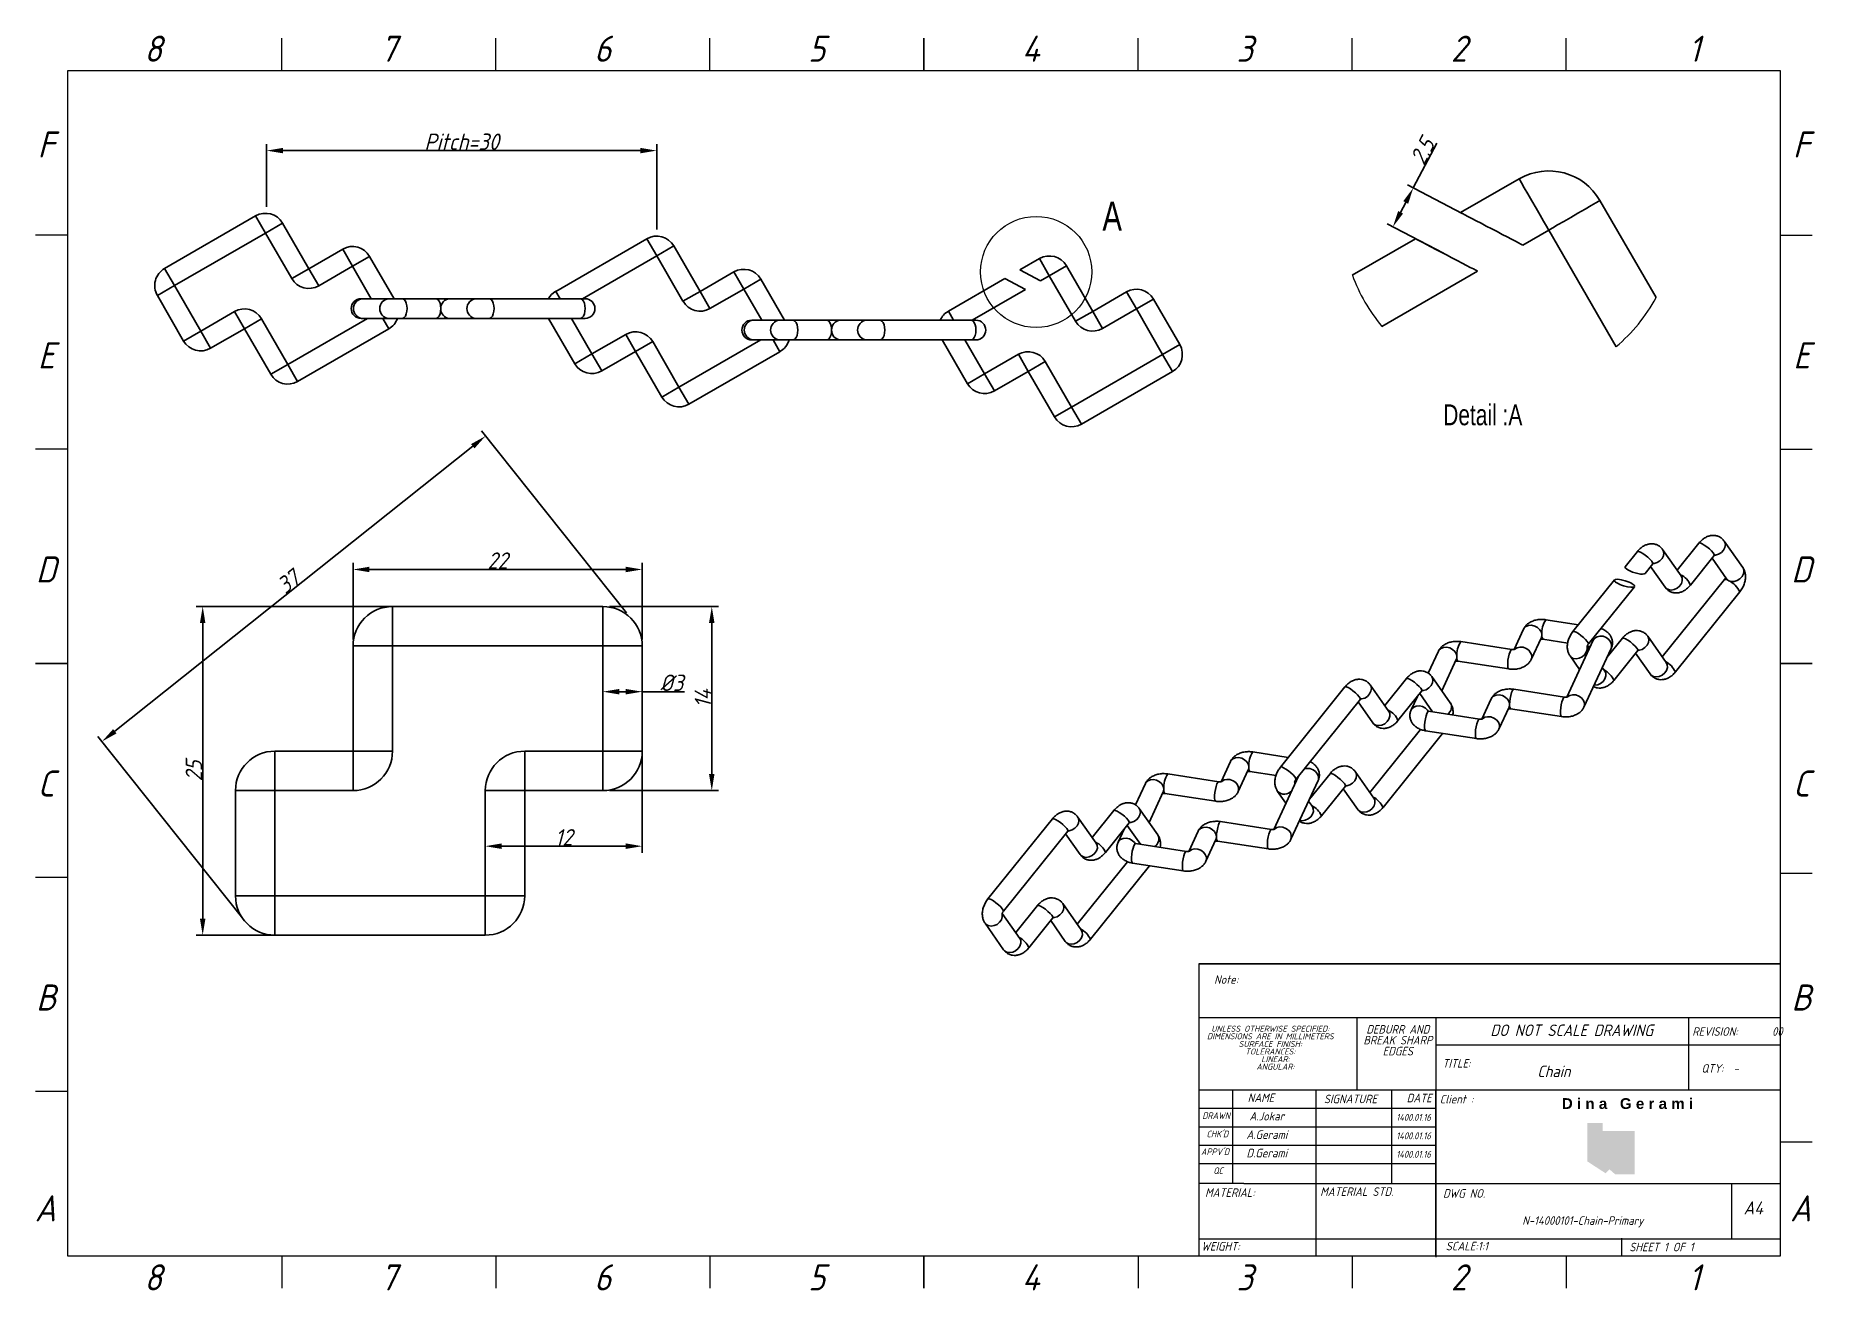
# Model space of a CAD drawing. Header units: millimetres. Extents: x 1442 to 1712, y 284 to 475.
import ezdxf

# ---------------------------------------------------------------- set-up
doc = ezdxf.new("R2010")
doc.units = ezdxf.units.MM
doc.header["$PDSIZE"] = -1
doc.layers.add('title', color=7, linetype='Continuous', lineweight=15)
doc.styles.add('Annotative', font='arial.ttf')
doc.styles.add('Geniso', font='geniso.shx', dxfattribs={"oblique": 15})
doc.styles.add('SLDTEXTSTYLE0', font='TXT', dxfattribs={"width": 0.75})
doc.dimstyles.new('Scale 2b1', dxfattribs={"dimtxt": 2.5, "dimasz": 2.5, "dimexe": 1, "dimexo": 1, "dimgap": 0.1, "dimtad": 1, "dimdec": 0, "dimlfac": 0.5, "dimzin": 0, "dimtxsty": 'Geniso', "dimcen": 2.5, "dimclrd": 1, "dimclre": 1, "dimclrt": 256, "dimadec": 0, "dimazin": 0, "dimtfac": 1, "dimtdec": 0, "dimtmove": 0, "dimatfit": 3, "dimfxl": 1, "dimtzin": 0, "dimlwd": -1, "dimlwe": -1, "dimarcsym": 0})

msp = doc.modelspace()

# ---------------------------------------------------------------- texts
at = {"lineweight": 18, "style": 'Geniso'}
for s, insert, char_height, attachment_point in [('8', (1459.53, 474.87), 3.97, 2), ('7', (1495.35, 474.87), 3.97, 2), ('6', (1527.92, 474.87), 3.97, 2), ('5', (1560.49, 474.87), 3.97, 2), ('4', (1593.05, 474.87), 3.97, 2), ('3', (1625.62, 474.87), 3.97, 2), ('2', (1658.19, 474.87), 3.97, 2), ('1', (1694.01, 474.87), 3.97, 2), ('F', (1443.24, 460.29), 3.97, 2), ('F', (1710.29, 460.29), 3.97, 2), ('E', (1443.29, 428.21), 3.97, 2), ('E', (1710.34, 428.21), 3.97, 2), ('D', (1443.24, 395.64), 3.97, 2), ('D', (1710.29, 395.64), 3.97, 2), ('C', (1443.24, 363.07), 3.97, 2), ('C', (1710.29, 363.07), 3.97, 2), ('B', (1443.25, 330.51), 3.97, 2), ('Note:', (1622.79, 331.26), 1.302, 5), ('B', (1710.3, 330.51), 3.97, 2), ('DIMENSIONS ARE IN MILLIMETERS', (1629.5, 322.62), 0.9116, 5), ('UNLESS OTHERWISE SPECIFIED:', (1629.5, 323.78), 0.9116, 5), ('BREAK SHARP', (1648.9, 322.03), 1.3023, 5), ('DEBURR AND', (1648.9, 323.68), 1.302, 5), ('DO NOT SCALE DRAWING', (1675.35, 323.54), 1.7531, 5), ('REVISION:       00', (1700.57, 323.35), 1.3023, 5), ('SURFACE FINISH:', (1629.5, 321.46), 0.9116, 5), ('TOLERANCES:', (1629.5, 320.31), 0.9116, 5), ('LINEAR:', (1630.28, 319.15), 0.912, 5), ('EDGES', (1648.9, 320.37), 1.302, 5), ('ANGULAR:', (1630.28, 318), 0.912, 5), ('TITLE:', (1657.83, 318.51), 1.302, 5), (' Chain', (1672.14, 317.29), 1.753, 5), ('QTY:  -', (1697.92, 317.74), 1.302, 5), ('NAME', (1628.07, 313.27), 1.302, 5), ('SIGNATURE', (1641.7, 313.09), 1.302, 5), ('DATE', (1652.15, 313.23), 1.302, 5), ('Client :', (1657.83, 313.06), 1.302, 5), ('DRAWN', (1621.26, 310.55), 1.002, 5), ('A.Jokar', (1628.97, 310.47), 1.302, 5), ('1400.01.16', (1651.29, 310.29), 1.042, 5), ("CHK'D", (1621.45, 307.76), 1.002, 5), ('A.Gerami', (1628.97, 307.66), 1.302, 5), ('1400.01.16', (1651.29, 307.48), 1.042, 5), ("APPV'D", (1621.1, 305.06), 1.002, 5), ('D.Gerami', (1628.97, 304.86), 1.302, 5), ('1400.01.16', (1651.29, 304.68), 1.042, 5), ('QC', (1621.57, 302.18), 1.002, 5), ('A', (1443.13, 298.43), 3.97, 2), ('MATERIAL:', (1623.36, 298.84), 1.302, 5), ('MATERIAL STD.', (1642.66, 298.99), 1.3023, 5), ('DWG NO.', (1658.98, 298.72), 1.302, 5), ('A', (1710.18, 298.43), 3.97, 2), ('N-14000101-Chain-Primary', (1677.05, 294.39), 1.3023, 5), ('A4', (1702.98, 296.51), 2.004, 5), ('WEIGHT:', (1621.93, 290.67), 1.302, 5), ('SCALE:1:1', (1659.41, 290.7), 1.302, 5), ('SHEET 1 OF 1', (1689.01, 290.56), 1.3023, 5), ('8', (1459.53, 287.93), 3.97, 2), ('7', (1495.35, 287.93), 3.97, 2), ('6', (1527.92, 287.93), 3.97, 2), ('5', (1560.49, 287.93), 3.97, 2), ('4', (1593.05, 287.93), 3.97, 2), ('3', (1625.62, 287.93), 3.97, 2), ('2', (1658.19, 287.93), 3.97, 2), ('1', (1694.01, 287.93), 3.97, 2)]:
    msp.add_mtext(s, dxfattribs=dict(at, insert=insert, char_height=char_height, attachment_point=attachment_point))
at = {"color": 7, "linetype": 'Continuous', "lineweight": 18, "insert": (1603.96, 449.63), "char_height": 4.44, "attachment_point": 1, "style": 'SLDTEXTSTYLE0'}
msp.add_mtext('A', dxfattribs=at)
at = {"color": 0, "linetype": 'Continuous', "lineweight": 0, "insert": (1661.83, 418.77), "char_height": 3.175, "attachment_point": 2, "style": 'SLDTEXTSTYLE0'}
msp.add_mtext('Detail :A', dxfattribs=at)
at = {"layer": 'title', "lineweight": 18, "insert": (1683.84, 312.38), "char_height": 1.6409, "width": 39.2896, "attachment_point": 5, "style": 'Annotative'}
msp.add_mtext('{\\fSWSimp|b1|i0|c178|p2;\\W1.05;D i n a   G e r a m i}', dxfattribs=at)

# ---------------------------------------------------------------- blocks, each defined once
blk = doc.blocks.new('*D10')
at = {"color": 1, "transparency": 16777216}
for p, q in [((1489.95, 383.01), (1489.95, 394.65)), ((1531.45, 393.65), (1492.45, 393.65)), ((1533.95, 383.01), (1533.95, 394.65))]:
    blk.add_line(p, q, dxfattribs=at)
for points in [[(1492.45, 394.07), (1492.45, 393.24), (1489.95, 393.65)], [(1531.45, 394.07), (1531.45, 393.24), (1533.95, 393.65)]]:
    blk.add_solid(points, dxfattribs=at)
at = {"layer": 'Defpoints', "color": 0, "transparency": 16777216}
for p in [(1489.95, 393.65), (1489.95, 382.01), (1533.95, 382.01)]:
    blk.add_point(p, dxfattribs=at)
at = {"transparency": 16777216, "insert": (1511.95, 395), "char_height": 2.5, "attachment_point": 5, "style": 'Geniso'}
blk.add_mtext('22', dxfattribs=at)
blk = doc.blocks.new('*D11')
at = {"color": 1, "transparency": 16777216}
for p, q in [((1527.95, 375.01), (1527.95, 376.06)), ((1530.45, 375.06), (1531.45, 375.06)), ((1533.95, 375.01), (1533.95, 376.06)), ((1533.95, 375.06), (1540.4, 375.06))]:
    blk.add_line(p, q, dxfattribs=at)
for points in [[(1530.45, 375.47), (1530.45, 374.64), (1527.95, 375.06)], [(1531.45, 375.47), (1531.45, 374.64), (1533.95, 375.06)]]:
    blk.add_solid(points, dxfattribs=at)
at = {"layer": 'Defpoints', "color": 0, "transparency": 16777216}
for p in [(1527.95, 374.01), (1533.95, 375.06), (1533.95, 374.01)]:
    blk.add_point(p, dxfattribs=at)
at = {"transparency": 16777216, "insert": (1538.43, 376.41), "char_height": 2.5, "attachment_point": 5, "style": 'Geniso'}
blk.add_mtext('%%C3', dxfattribs=at)
blk = doc.blocks.new('*D12')
at = {"color": 1, "transparency": 16777216}
for p, q in [((1528.95, 388.01), (1545.53, 388.01)), ((1544.53, 362.51), (1544.53, 385.51)), ((1528.95, 360.01), (1545.53, 360.01))]:
    blk.add_line(p, q, dxfattribs=at)
for points in [[(1544.11, 385.51), (1544.94, 385.51), (1544.53, 388.01)], [(1544.11, 362.51), (1544.94, 362.51), (1544.53, 360.01)]]:
    blk.add_solid(points, dxfattribs=at)
at = {"layer": 'Defpoints', "color": 0, "transparency": 16777216}
for p in [(1527.95, 388.01), (1544.53, 388.01), (1527.95, 360.01)]:
    blk.add_point(p, dxfattribs=at)
at = {"transparency": 16777216, "insert": (1543.18, 374.01), "char_height": 2.5, "attachment_point": 5, "rotation": 90, "style": 'Geniso'}
blk.add_mtext('14', dxfattribs=at)
blk = doc.blocks.new('*D13')
at = {"color": 1, "transparency": 16777216}
for p, q in [((1531.57, 387.03), (1509.5, 414.74)), ((1453.71, 369.03), (1508.17, 412.4)), ((1473.2, 340.55), (1451.13, 368.26))]:
    blk.add_line(p, q, dxfattribs=at)
for points in [[(1507.91, 412.73), (1508.43, 412.08), (1510.12, 413.96)], [(1453.45, 369.36), (1453.97, 368.71), (1451.76, 367.48)]]:
    blk.add_solid(points, dxfattribs=at)
at = {"layer": 'Defpoints', "color": 0, "transparency": 16777216}
for p in [(1510.12, 413.96), (1532.19, 386.25), (1473.83, 339.76)]:
    blk.add_point(p, dxfattribs=at)
at = {"transparency": 16777216, "insert": (1480.1, 391.77), "char_height": 2.5, "attachment_point": 5, "rotation": 38.535, "style": 'Geniso'}
blk.add_mtext('37', dxfattribs=at)
blk = doc.blocks.new('*D14')
at = {"color": 1, "transparency": 16777216}
for p, q in [((1499.97, 388.01), (1466.08, 388.01)), ((1467.08, 340.51), (1467.08, 385.51)), ((1489.98, 338.01), (1466.08, 338.01))]:
    blk.add_line(p, q, dxfattribs=at)
for points in [[(1466.66, 385.51), (1467.49, 385.51), (1467.08, 388.01)], [(1466.66, 340.51), (1467.49, 340.51), (1467.08, 338.01)]]:
    blk.add_solid(points, dxfattribs=at)
at = {"layer": 'Defpoints', "color": 0, "transparency": 16777216}
for p in [(1467.08, 388.01), (1500.97, 388.01), (1490.98, 338.01)]:
    blk.add_point(p, dxfattribs=at)
at = {"transparency": 16777216, "insert": (1465.73, 363.01), "char_height": 2.5, "attachment_point": 5, "rotation": 90, "style": 'Geniso'}
blk.add_mtext('25', dxfattribs=at)
blk = doc.blocks.new('*D15')
at = {"color": 1, "transparency": 16777216}
for p, q in [((1533.95, 367.22), (1533.95, 350.55)), ((1510.07, 355.82), (1510.07, 350.55)), ((1531.45, 351.55), (1512.57, 351.55))]:
    blk.add_line(p, q, dxfattribs=at)
for points in [[(1512.57, 351.97), (1512.57, 351.13), (1510.07, 351.55)], [(1531.45, 351.97), (1531.45, 351.13), (1533.95, 351.55)]]:
    blk.add_solid(points, dxfattribs=at)
at = {"layer": 'Defpoints', "color": 0, "transparency": 16777216}
for p in [(1533.95, 368.22), (1510.07, 356.82), (1510.07, 351.55)]:
    blk.add_point(p, dxfattribs=at)
at = {"transparency": 16777216, "insert": (1522.01, 352.9), "char_height": 2.5, "attachment_point": 5, "style": 'Geniso'}
blk.add_mtext('12', dxfattribs=at)
blk = doc.blocks.new('*D16')
at = {"color": 1, "transparency": 16777216}
for p, q in [((1476.81, 448.84), (1476.81, 458.38)), ((1536.15, 445.38), (1536.15, 458.38)), ((1533.65, 457.38), (1479.31, 457.38))]:
    blk.add_line(p, q, dxfattribs=at)
for points in [[(1479.31, 457.8), (1479.31, 456.97), (1476.81, 457.38)], [(1533.65, 457.8), (1533.65, 456.97), (1536.15, 457.38)]]:
    blk.add_solid(points, dxfattribs=at)
at = {"layer": 'Defpoints', "color": 0, "transparency": 16777216}
for p in [(1476.81, 457.38), (1476.81, 447.84), (1536.15, 444.38)]:
    blk.add_point(p, dxfattribs=at)
at = {"transparency": 16777216, "insert": (1506.48, 458.73), "char_height": 2.5, "attachment_point": 5, "style": 'Geniso'}
blk.add_mtext('Pitch=30', dxfattribs=at)
blk = doc.blocks.new('*D17')
at = {"color": 1, "transparency": 16777216}
for p, q in [((1651.26, 451.71), (1654.82, 458.51)), ((1649.32, 447.99), (1650.1, 449.5)), ((1658.67, 447.83), (1650.38, 452.18)), ((1655.83, 441.76), (1647.27, 446.24))]:
    blk.add_line(p, q, dxfattribs=at)
for points in [[(1649.73, 449.69), (1650.47, 449.3), (1651.26, 451.71)], [(1648.95, 448.19), (1649.69, 447.8), (1648.16, 445.78)]]:
    blk.add_solid(points, dxfattribs=at)
at = {"layer": 'Defpoints', "color": 0, "transparency": 16777216}
for p in [(1659.56, 447.37), (1648.16, 445.78), (1656.72, 441.3)]:
    blk.add_point(p, dxfattribs=at)
at = {"transparency": 16777216, "insert": (1652.65, 457.28), "char_height": 2.5, "attachment_point": 5, "rotation": 62.3666, "style": 'Geniso'}
blk.add_mtext('2.5', dxfattribs=at)

# ---------------------------------------------------------------- dimensions: what is measured, and where the dimension line sits
dim = msp.add_linear_dim(base=(1476.81, 457.38), p1=(1536.15, 444.38), p2=(1476.81, 447.84), text='Pitch=<>', dimstyle='Scale 2b1')
dim.commit()
dim.dimension.update_dxf_attribs({"geometry": '*D16', "text_midpoint": (1506.48, 458.73)})
dim = msp.add_linear_dim(base=(1648.16, 445.78), p1=(1659.56, 447.37), p2=(1656.72, 441.3), angle=62.3666, text='2.5', dimstyle='Scale 2b1')
dim.commit()
dim.dimension.update_dxf_attribs({"geometry": '*D17', "text_midpoint": (1653.85, 456.66), "dimtype": 160})
dim = msp.add_aligned_dim(p1=(1473.83, 339.76), p2=(1532.19, 386.25), distance=35.43, dimstyle='Scale 2b1')
dim.commit()
dim.dimension.update_dxf_attribs({"geometry": '*D13', "text_midpoint": (1480.1, 391.77)})
for base, p1, p2, picture, middle in [((1489.95, 393.65), (1533.95, 382.01), (1489.95, 382.01), '*D10', (1511.95, 395)), ((1510.07, 351.55), (1533.95, 368.22), (1510.07, 356.82), '*D15', (1522.01, 352.9))]:
    dim = msp.add_linear_dim(base=base, p1=p1, p2=p2, dimstyle='Scale 2b1')
    dim.commit()
    dim.dimension.update_dxf_attribs({"geometry": picture, "text_midpoint": middle})
for base, p1, p2, picture, middle in [((1467.08, 388.01), (1490.98, 338.01), (1500.97, 388.01), '*D14', (1465.73, 363.01)), ((1544.53, 388.01), (1527.95, 360.01), (1527.95, 388.01), '*D12', (1543.18, 374.01))]:
    dim = msp.add_linear_dim(base=base, p1=p1, p2=p2, angle=90, dimstyle='Scale 2b1')
    dim.commit()
    dim.dimension.update_dxf_attribs({"geometry": picture, "text_midpoint": middle})
dim = msp.add_linear_dim(base=(1533.95, 375.06), p1=(1527.95, 374.01), p2=(1533.95, 374.01), text='%%C<>', dimstyle='Scale 2b1')
dim.commit()
dim.dimension.update_dxf_attribs({"geometry": '*D11', "text_midpoint": (1538.43, 375.06), "dimtype": 160})

# ---------------------------------------------------------------- hatches: boundary and pattern name
at = {"lineweight": 18}
h = msp.add_hatch(color=256, dxfattribs=at)
h.dxf.hatch_style = 1
h.paths.add_polyline_path([(1684.96, 308.22), (1680.05, 308.22), (1680.05, 309.41), (1677.72, 309.41), (1677.72, 303.6), (1680.5, 301.79), (1681.1, 302.39), (1681.96, 301.63), (1684.96, 301.63)])

# ---------------------------------------------------------------- linework, layer by layer
for p, q in [((1479.11, 469.58), (1479.11, 474.47)), ((1511.67, 469.58), (1511.67, 474.47)), ((1544.24, 469.58), (1544.24, 474.47)), ((1576.81, 474.47), (1576.81, 469.58)), ((1576.81, 469.58), (1576.81, 474.47)), ((1609.38, 469.58), (1609.38, 474.47)), ((1641.94, 469.58), (1641.94, 474.47)), ((1674.51, 469.58), (1674.51, 474.47)), ((1446.54, 289.16), (1446.54, 469.58)), ((1446.54, 469.58), (1707.08, 469.58)), ((1707.08, 469.58), (1707.08, 289.16)), ((1446.54, 444.51), (1441.66, 444.51)), ((1707.08, 444.51), (1711.96, 444.51)), ((1446.54, 411.94), (1441.66, 411.94)), ((1707.08, 411.94), (1711.96, 411.94)), ((1441.66, 379.37), (1446.54, 379.37)), ((1446.54, 379.37), (1441.66, 379.37)), ((1711.96, 379.37), (1707.08, 379.37)), ((1707.08, 379.37), (1711.96, 379.37)), ((1446.54, 346.81), (1441.66, 346.81)), ((1707.08, 347.47), (1711.96, 347.47)), ((1618.61, 333.65), (1618.61, 325.49)), ((1618.61, 325.49), (1707.08, 325.49)), ((1618.61, 325.49), (1618.61, 289.16)), ((1642.65, 325.49), (1642.65, 314.43)), ((1654.67, 325.49), (1654.67, 289)), ((1693.17, 314.43), (1693.17, 325.49)), ((1707.08, 321.28), (1654.67, 321.28)), ((1446.54, 314.24), (1441.66, 314.24)), ((1707.08, 314.43), (1618.61, 314.43)), ((1623.76, 314.43), (1623.76, 300.23)), ((1636.44, 314.43), (1636.44, 289.16)), ((1647.93, 314.43), (1647.93, 300.23)), ((1654.67, 289.16), (1654.67, 314.43)), ((1654.67, 311.62), (1618.61, 311.62)), ((1654.67, 308.81), (1618.61, 308.81)), ((1654.67, 306), (1618.61, 306)), ((1707.08, 306.59), (1711.96, 306.59)), ((1654.67, 303.2), (1618.61, 303.2)), ((1625.48, 300.23), (1618.61, 300.23)), ((1625.48, 300.23), (1707.08, 300.23)), ((1699.72, 291.8), (1699.72, 300.23)), ((1618.61, 291.8), (1707.08, 291.8)), ((1682.98, 289.16), (1682.98, 291.93)), ((1707.08, 289.16), (1446.54, 289.16)), ((1479.11, 289.16), (1479.11, 284.28)), ((1511.67, 289.16), (1511.67, 284.28)), ((1544.24, 289.16), (1544.24, 284.28)), ((1576.81, 284.28), (1576.81, 289.16)), ((1576.81, 289.16), (1576.81, 284.28)), ((1609.38, 289.16), (1609.38, 284.28)), ((1641.94, 289.16), (1641.94, 284.28)), ((1674.51, 289.16), (1674.51, 284.28))]:
    msp.add_line(p, q, dxfattribs=at)
at = {"color": 7, "linetype": 'Continuous', "lineweight": 25}
for p, q in [((1667.36, 453.09), (1658.46, 447.95)), ((1688.19, 435.01), (1679.66, 449.79)), ((1475.13, 447.44), (1461.28, 439.44)), ((1462.78, 436.84), (1476.63, 444.84)), ((1476.63, 444.84), (1480.63, 437.91)), ((1483.23, 439.41), (1479.23, 446.34)), ((1667.9, 443), (1671.86, 445.29)), ((1671.86, 445.29), (1682.1, 427.55)), ((1488.38, 442.38), (1483.23, 439.41)), ((1534.65, 443.97), (1520.79, 435.97)), ((1524.84, 434.85), (1536.15, 441.38)), ((1536.15, 441.38), (1540.15, 434.45)), ((1542.75, 435.95), (1538.75, 442.88)), ((1651.59, 443.98), (1641.98, 438.44)), ((1484.73, 436.82), (1489.88, 439.79)), ((1489.88, 439.79), (1492.73, 434.85)), ((1496.19, 434.85), (1492.47, 441.29)), ((1547.89, 438.92), (1542.75, 435.95)), ((1594.38, 440.95), (1591.41, 439.23)), ((1591.41, 439.23), (1594.56, 437.59)), ((1602.48, 432.92), (1598.48, 439.85)), ((1646.48, 430.64), (1661.03, 439.04)), ((1466.78, 429.91), (1462.78, 436.84)), ((1544.25, 433.35), (1549.39, 436.32)), ((1549.39, 436.32), (1552.13, 431.58)), ((1555.6, 431.58), (1551.99, 437.82)), ((1589.12, 437.91), (1580.52, 432.95)), ((1584.15, 431.58), (1592.27, 436.26)), ((1592.27, 436.26), (1589.12, 437.91)), ((1594.56, 437.59), (1595.88, 438.35)), ((1595.88, 438.35), (1599.88, 431.42)), ((1460.18, 435.34), (1464.18, 428.41)), ((1491.37, 434.85), (1491.17, 434.85)), ((1495.37, 434.85), (1491.37, 434.85)), ((1497.42, 434.85), (1495.37, 434.85)), ((1502.56, 434.85), (1497.42, 434.85)), ((1504.61, 434.85), (1502.56, 434.85)), ((1508.61, 434.85), (1504.61, 434.85)), ((1510.66, 434.85), (1508.61, 434.85)), ((1524.51, 434.85), (1510.66, 434.85)), ((1525.26, 434.85), (1524.51, 434.85)), ((1607.62, 435.89), (1602.48, 432.92)), ((1603.98, 430.32), (1609.12, 433.29)), ((1609.12, 433.29), (1613.12, 426.36)), ((1615.72, 427.86), (1611.72, 434.79)), ((1471.92, 432.88), (1466.78, 429.91)), ((1480.02, 424.86), (1476.02, 431.79)), ((1492.13, 431.85), (1480.02, 424.86)), ((1491.17, 431.85), (1491.37, 431.85)), ((1491.37, 431.85), (1495.37, 431.85)), ((1495.37, 431.85), (1497.42, 431.85)), ((1497.42, 431.85), (1502.56, 431.85)), ((1502.56, 431.85), (1504.61, 431.85)), ((1504.61, 431.85), (1508.61, 431.85)), ((1508.61, 431.85), (1510.66, 431.85)), ((1510.66, 431.85), (1524.51, 431.85)), ((1519.71, 431.85), (1523.7, 424.95)), ((1526.29, 426.45), (1523.18, 431.85)), ((1524.51, 431.85), (1525.26, 431.85)), ((1550.82, 431.58), (1550.62, 431.58)), ((1554.82, 431.58), (1550.82, 431.58)), ((1556.87, 431.58), (1554.82, 431.58)), ((1562.01, 431.58), (1556.87, 431.58)), ((1564.06, 431.58), (1562.01, 431.58)), ((1568.06, 431.58), (1564.06, 431.58)), ((1570.11, 431.58), (1568.06, 431.58)), ((1583.96, 431.58), (1570.11, 431.58)), ((1584.71, 431.58), (1583.96, 431.58)), ((1468.28, 427.32), (1473.42, 430.29)), ((1473.42, 430.29), (1477.42, 423.36)), ((1481.52, 422.26), (1495.38, 430.26)), ((1531.44, 429.42), (1526.29, 426.45)), ((1539.54, 421.39), (1535.54, 428.32)), ((1551.98, 428.58), (1539.54, 421.39)), ((1550.62, 428.58), (1550.82, 428.58)), ((1550.82, 428.58), (1554.82, 428.58)), ((1554.82, 428.58), (1556.87, 428.58)), ((1556.87, 428.58), (1562.01, 428.58)), ((1562.01, 428.58), (1564.06, 428.58)), ((1564.06, 428.58), (1568.06, 428.58)), ((1568.06, 428.58), (1570.11, 428.58)), ((1570.11, 428.58), (1583.96, 428.58)), ((1579.58, 428.58), (1583.43, 421.92)), ((1586.02, 423.42), (1583.05, 428.58)), ((1583.96, 428.58), (1584.71, 428.58)), ((1527.79, 423.85), (1532.94, 426.82)), ((1532.94, 426.82), (1536.94, 419.89)), ((1541.04, 418.79), (1554.89, 426.79)), ((1591.17, 426.39), (1586.02, 423.42)), ((1599.27, 418.36), (1595.27, 425.29)), ((1613.12, 426.36), (1599.27, 418.36)), ((1587.52, 420.82), (1592.67, 423.79)), ((1592.67, 423.79), (1596.67, 416.86)), ((1600.77, 415.77), (1614.62, 423.77)), ((1685.35, 396.39), (1683.49, 394.07)), ((1692.02, 392.67), (1689.19, 396.7)), ((1694.71, 397.66), (1691.4, 393.55)), ((1693.41, 391.26), (1697.05, 395.78)), ((1696.72, 395.37), (1698.93, 392.22)), ((1701.38, 393.95), (1698.56, 397.97)), ((1686.51, 393.05), (1687.68, 394.51)), ((1687.35, 394.09), (1689.57, 390.95)), ((1681.87, 392.06), (1675.55, 384.2)), ((1677.89, 382.32), (1684.89, 391.03)), ((1698.6, 392.13), (1689.13, 380.35)), ((1691.14, 378.06), (1700.94, 390.25)), ((1527.95, 388.01), (1495.95, 388.01)), ((1668.02, 384.55), (1666.59, 381.48)), ((1676.39, 385.25), (1671.44, 386.01)), ((1489.95, 382.01), (1489.95, 366.01)), ((1495.95, 366.01), (1495.95, 382.01)), ((1495.95, 382.01), (1527.95, 382.01)), ((1527.95, 382.01), (1527.95, 366.01)), ((1533.95, 366.01), (1533.95, 382.01)), ((1666.23, 381.48), (1658.5, 382.67)), ((1669.2, 379.97), (1670.74, 383.29)), ((1670.98, 383.05), (1674.76, 382.46)), ((1678.64, 382.91), (1674.62, 374.23)), ((1678.02, 381.56), (1677.71, 382)), ((1677.72, 382.01), (1678.19, 381.93)), ((1683.07, 383.19), (1680.72, 380.26)), ((1689.75, 379.48), (1686.92, 383.5)), ((1655.08, 381.21), (1653.53, 377.87)), ((1655.59, 375.19), (1657.8, 379.94)), ((1658.05, 379.71), (1665.77, 378.51)), ((1675.1, 380.5), (1676.56, 378.42)), ((1677.22, 372.72), (1681.36, 381.64)), ((1681.78, 376.78), (1685.41, 381.31)), ((1685.08, 380.9), (1687.29, 377.75)), ((1650.22, 377.05), (1646.91, 372.94)), ((1656.89, 373.34), (1654.07, 377.36)), ((1680.38, 378.2), (1680.01, 378.73)), ((1640.86, 375.78), (1631.06, 363.59)), ((1633.4, 361.71), (1643.2, 373.9)), ((1647.53, 372.06), (1644.7, 376.09)), ((1648.92, 370.65), (1652.56, 375.17)), ((1651.89, 374.34), (1650.94, 372.29)), ((1652.23, 374.76), (1654.18, 371.98)), ((1663.1, 373.96), (1661.68, 370.89)), ((1674.25, 374.22), (1666.53, 375.42)), ((1642.86, 373.49), (1645.08, 370.34)), ((1661.31, 370.88), (1653.59, 372.08)), ((1654.11, 372), (1654.13, 372.05)), ((1664.28, 369.38), (1665.82, 372.69)), ((1666.07, 372.45), (1673.79, 371.26)), ((1652.34, 369.32), (1644.64, 359.74)), ((1646.65, 357.45), (1655.7, 368.71)), ((1653.13, 369.11), (1660.86, 367.92)), ((1489.95, 366.01), (1478.07, 366.01)), ((1527.95, 366.01), (1516.07, 366.01)), ((1632.24, 365.05), (1626.86, 365.89)), ((1623.43, 364.42), (1622.01, 361.36)), ((1624.61, 359.85), (1626.15, 363.16)), ((1626.4, 362.92), (1630.38, 362.31)), ((1645.26, 358.87), (1642.43, 362.89)), ((1610.49, 361.08), (1608.98, 357.83)), ((1621.65, 361.35), (1613.92, 362.54)), ((1633.78, 362.18), (1630.03, 354.11)), ((1632.64, 352.6), (1636.78, 361.52)), ((1633.34, 361.23), (1633.22, 361.39)), ((1633.49, 361.83), (1633.6, 361.81)), ((1638.59, 362.58), (1635.47, 358.71)), ((1637.29, 356.17), (1640.92, 360.7)), ((1640.59, 360.29), (1642.81, 357.14)), ((1472.07, 360.01), (1472.07, 344.01)), ((1478.07, 360.01), (1489.95, 360.01)), ((1478.07, 344.01), (1478.07, 360.01)), ((1510.07, 360.01), (1510.07, 344.01)), ((1516.07, 344.01), (1516.07, 360.01)), ((1516.07, 360.01), (1527.95, 360.01)), ((1611.05, 355.17), (1613.21, 359.82)), ((1613.46, 359.58), (1621.19, 358.38)), ((1630.61, 359.89), (1631.88, 358.09)), ((1635.9, 357.59), (1635.33, 358.4)), ((1596.35, 355.71), (1586.55, 343.52)), ((1603.02, 352), (1600.19, 356.02)), ((1605.71, 356.99), (1602.41, 352.87)), ((1604.41, 350.58), (1608.05, 355.11)), ((1612.39, 353.27), (1609.56, 357.3)), ((1629.67, 354.1), (1621.94, 355.29)), ((1588.89, 341.64), (1598.69, 353.83)), ((1598.36, 353.42), (1600.57, 350.27)), ((1607.26, 354.13), (1606.35, 352.16)), ((1607.72, 354.7), (1609.73, 351.84)), ((1609.52, 351.87), (1609.6, 352.03)), ((1618.51, 353.83), (1617.09, 350.76)), ((1619.7, 349.25), (1621.23, 352.57)), ((1621.48, 352.33), (1629.21, 351.13)), ((1616.73, 350.75), (1609, 351.95)), ((1607.78, 349.19), (1600.14, 339.68)), ((1602.14, 337.39), (1611.14, 348.58)), ((1608.54, 348.99), (1616.27, 347.79)), ((1510.07, 344.01), (1478.07, 344.01)), ((1591.39, 337.52), (1588.72, 341.32)), ((1594.08, 342.51), (1590.77, 338.4)), ((1600.75, 338.8), (1597.92, 342.82)), ((1586.11, 339.82), (1588.93, 335.8)), ((1592.78, 336.11), (1596.42, 340.63)), ((1596.09, 340.22), (1598.3, 337.07)), ((1478.07, 338.01), (1510.07, 338.01))]:
    msp.add_line(p, q, dxfattribs=at)
at = {"color": 8, "linetype": 'Continuous', "lineweight": 25}
for p, q in [((1475.13, 447.44), (1476.63, 444.84)), ((1479.23, 446.34), (1476.63, 444.84)), ((1488.38, 442.38), (1489.88, 439.79)), ((1534.65, 443.97), (1536.15, 441.38)), ((1538.75, 442.88), (1536.15, 441.38)), ((1461.28, 439.44), (1462.78, 436.84)), ((1483.23, 439.41), (1480.63, 437.91)), ((1483.23, 439.41), (1484.73, 436.82)), ((1492.47, 441.29), (1489.88, 439.79)), ((1547.89, 438.92), (1549.39, 436.32)), ((1594.38, 440.95), (1595.88, 438.35)), ((1598.48, 439.85), (1595.88, 438.35)), ((1460.18, 435.34), (1462.78, 436.84)), ((1520.79, 435.97), (1521.44, 434.85)), ((1551.99, 437.82), (1549.39, 436.32)), ((1542.75, 435.95), (1540.15, 434.45)), ((1542.75, 435.95), (1544.25, 433.35)), ((1607.62, 435.89), (1609.12, 433.29)), ((1611.72, 434.79), (1609.12, 433.29)), ((1473.42, 430.29), (1471.92, 432.88)), ((1473.42, 430.29), (1476.02, 431.79)), ((1495.38, 430.26), (1494.46, 431.85)), ((1580.52, 432.95), (1581.32, 431.58)), ((1602.48, 432.92), (1599.88, 431.42)), ((1602.48, 432.92), (1603.98, 430.32)), ((1464.18, 428.41), (1466.78, 429.91)), ((1468.28, 427.32), (1466.78, 429.91)), ((1532.94, 426.82), (1531.44, 429.42)), ((1532.94, 426.82), (1535.54, 428.32)), ((1554.89, 426.79), (1553.86, 428.58)), ((1615.72, 427.86), (1613.12, 426.36)), ((1523.7, 424.95), (1526.29, 426.45)), ((1527.79, 423.85), (1526.29, 426.45)), ((1592.67, 423.79), (1591.17, 426.39)), ((1592.67, 423.79), (1595.27, 425.29)), ((1614.62, 423.77), (1613.12, 426.36)), ((1477.42, 423.36), (1480.02, 424.86)), ((1481.52, 422.26), (1480.02, 424.86)), ((1583.43, 421.92), (1586.02, 423.42)), ((1587.52, 420.82), (1586.02, 423.42)), ((1536.94, 419.89), (1539.54, 421.39)), ((1541.04, 418.79), (1539.54, 421.39)), ((1596.67, 416.86), (1599.27, 418.36)), ((1600.77, 415.77), (1599.27, 418.36)), ((1495.95, 382.01), (1495.95, 388.01)), ((1527.95, 382.01), (1527.95, 388.01)), ((1495.95, 382.01), (1489.95, 382.01)), ((1527.95, 382.01), (1533.95, 382.01)), ((1478.07, 360.01), (1478.07, 366.01)), ((1489.95, 360.01), (1489.95, 366.01)), ((1495.95, 366.01), (1489.95, 366.01)), ((1516.07, 366.01), (1516.07, 360.01)), ((1527.95, 366.01), (1533.95, 366.01)), ((1527.95, 366.01), (1527.95, 360.01)), ((1478.07, 360.01), (1472.07, 360.01)), ((1510.07, 360.01), (1516.07, 360.01)), ((1478.07, 344.01), (1472.07, 344.01)), ((1478.07, 344.01), (1478.07, 338.01)), ((1510.07, 344.01), (1516.07, 344.01)), ((1510.07, 344.01), (1510.07, 338.01))]:
    msp.add_line(p, q, dxfattribs=at)
msp.add_line((1618.61, 333.65), (1707.08, 333.65))
at = {"color": 8, "linetype": 'Continuous', "lineweight": 25, "flags": 128}
for points in [[(1667.36, 453.09), (1667.45, 452.93), (1667.72, 452.47), (1668.14, 451.74), (1668.68, 450.81), (1669.29, 449.75), (1669.93, 448.64), (1670.55, 447.57), (1671.08, 446.64), (1671.5, 445.91), (1671.77, 445.45), (1671.86, 445.29), (1671.86, 445.29)], [(1679.66, 449.79), (1679.5, 449.7), (1679.04, 449.44), (1678.31, 449.02), (1677.38, 448.48), (1676.31, 447.86), (1675.2, 447.22), (1674.14, 446.61), (1673.21, 446.07), (1672.48, 445.65), (1672.02, 445.38), (1671.86, 445.29)], [(1497.42, 431.85), (1497.52, 431.86), (1497.73, 431.98), (1497.91, 432.21), (1498.05, 432.54), (1498.13, 432.93), (1498.17, 433.35), (1498.13, 433.77), (1498.05, 434.16), (1497.91, 434.48), (1497.73, 434.71), (1497.52, 434.83), (1497.42, 434.85)], [(1503.31, 433.35), (1503.28, 433.77), (1503.19, 434.16), (1503.05, 434.48), (1502.87, 434.71), (1502.67, 434.83), (1502.56, 434.85)], [(1502.56, 431.85), (1502.67, 431.86), (1502.87, 431.98), (1503.05, 432.21), (1503.19, 432.54), (1503.28, 432.93), (1503.31, 433.35)], [(1510.66, 431.85), (1510.76, 431.86), (1510.97, 431.98), (1511.15, 432.21), (1511.29, 432.54), (1511.38, 432.93), (1511.41, 433.35), (1511.38, 433.77), (1511.29, 434.16), (1511.15, 434.48), (1510.97, 434.71), (1510.76, 434.83), (1510.66, 434.85)], [(1524.51, 431.85), (1524.62, 431.86), (1524.83, 431.98), (1525.01, 432.21), (1525.15, 432.54), (1525.23, 432.93), (1525.26, 433.35), (1525.23, 433.77), (1525.15, 434.16), (1525.01, 434.48), (1524.83, 434.71), (1524.62, 434.83), (1524.51, 434.85)], [(1556.87, 428.58), (1556.97, 428.59), (1557.18, 428.71), (1557.36, 428.94), (1557.5, 429.27), (1557.59, 429.65), (1557.62, 430.08), (1557.59, 430.5), (1557.5, 430.89), (1557.36, 431.21), (1557.18, 431.44), (1556.97, 431.56), (1556.87, 431.58)], [(1562.76, 430.08), (1562.73, 430.5), (1562.64, 430.89), (1562.5, 431.21), (1562.32, 431.44), (1562.12, 431.56), (1562.01, 431.58)], [(1570.11, 428.58), (1570.22, 428.59), (1570.42, 428.71), (1570.6, 428.94), (1570.74, 429.27), (1570.83, 429.65), (1570.86, 430.08), (1570.83, 430.5), (1570.74, 430.89), (1570.6, 431.21), (1570.42, 431.44), (1570.22, 431.56), (1570.11, 431.58)], [(1583.96, 428.58), (1584.07, 428.59), (1584.28, 428.71), (1584.46, 428.94), (1584.6, 429.27), (1584.68, 429.65), (1584.71, 430.08), (1584.68, 430.5), (1584.6, 430.89), (1584.46, 431.21), (1584.28, 431.44), (1584.07, 431.56), (1583.96, 431.58)], [(1562.01, 428.58), (1562.12, 428.59), (1562.32, 428.71), (1562.5, 428.94), (1562.64, 429.27), (1562.73, 429.65), (1562.76, 430.08)], [(1685.35, 396.39), (1685.38, 396.41), (1685.54, 396.4), (1685.82, 396.29), (1686.17, 396.09), (1686.55, 395.82), (1686.94, 395.51), (1687.27, 395.19), (1687.53, 394.9), (1687.67, 394.67), (1687.69, 394.52), (1687.68, 394.51)], [(1689.19, 396.7), (1689.28, 396.55), (1689.37, 396.16), (1689.3, 395.73), (1689.1, 395.32), (1688.77, 394.96), (1688.35, 394.7), (1687.89, 394.56), (1687.73, 394.54)], [(1694.71, 397.66), (1694.74, 397.68), (1694.91, 397.68), (1695.18, 397.57), (1695.53, 397.37), (1695.92, 397.1), (1696.3, 396.78), (1696.64, 396.47), (1696.89, 396.18), (1697.04, 395.94), (1697.06, 395.8), (1697.05, 395.78)], [(1698.55, 397.97), (1698.64, 397.82), (1698.73, 397.43), (1698.67, 397.01), (1698.46, 396.6), (1698.13, 396.24), (1697.71, 395.97), (1697.25, 395.83), (1697.09, 395.82)], [(1692.02, 392.67), (1692.17, 392.34), (1692.18, 391.92), (1692.05, 391.5), (1691.77, 391.1), (1691.39, 390.79), (1690.95, 390.59), (1690.49, 390.51), (1690.06, 390.58), (1689.71, 390.78), (1689.57, 390.95)], [(1701.38, 393.95), (1701.47, 393.8), (1701.56, 393.41), (1701.5, 392.99), (1701.29, 392.57), (1700.96, 392.21), (1700.54, 391.95), (1700.08, 391.81), (1699.63, 391.81), (1699.24, 391.94)], [(1668.02, 384.55), (1668.1, 384.7), (1668.4, 384.97), (1668.79, 385.13), (1669.26, 385.16), (1669.73, 385.05), (1670.17, 384.82), (1670.52, 384.49), (1670.75, 384.1), (1670.83, 383.69)], [(1655.08, 381.21), (1655.16, 381.36), (1655.46, 381.63), (1655.86, 381.79), (1656.32, 381.82), (1656.79, 381.71), (1657.23, 381.48), (1657.58, 381.15), (1657.81, 380.76), (1657.89, 380.35)], [(1666.68, 381.52), (1666.7, 381.53), (1667.05, 381.75), (1667.48, 381.85), (1667.96, 381.81), (1668.42, 381.64), (1668.82, 381.36), (1669.11, 380.99), (1669.27, 380.59), (1669.27, 380.18), (1669.2, 379.97)], [(1675.1, 380.5), (1675.25, 380.33), (1675.6, 380.13), (1676.03, 380.06), (1676.49, 380.14), (1676.93, 380.34), (1677.31, 380.66), (1677.58, 381.05), (1677.72, 381.47), (1677.71, 381.89), (1677.7, 381.91)], [(1675.55, 384.2), (1675.58, 384.22), (1675.75, 384.21), (1676.02, 384.1), (1676.37, 383.9), (1676.76, 383.63), (1677.14, 383.32), (1677.48, 383), (1677.73, 382.71), (1677.88, 382.48), (1677.9, 382.33), (1677.89, 382.32)], [(1678.6, 383.21), (1678.57, 382.94), (1678.56, 382.73)], [(1681.36, 381.64), (1681.43, 381.85), (1681.43, 382.26), (1681.28, 382.66), (1680.98, 383.02), (1680.58, 383.31), (1680.12, 383.48), (1679.65, 383.52), (1679.21, 383.42), (1678.86, 383.2), (1678.64, 382.91)], [(1685.41, 381.31), (1685.42, 381.32), (1685.4, 381.47), (1685.26, 381.7), (1685, 381.99), (1684.67, 382.31), (1684.28, 382.62), (1683.9, 382.89), (1683.55, 383.09), (1683.27, 383.2), (1683.1, 383.21), (1683.07, 383.19)], [(1685.46, 381.34), (1685.62, 381.36), (1686.08, 381.5), (1686.5, 381.76), (1686.83, 382.12), (1687.03, 382.54), (1687.1, 382.96), (1687.01, 383.35), (1686.92, 383.5)], [(1666.23, 381.48), (1666.21, 381.48), (1666.1, 381.39), (1665.97, 381.14), (1665.85, 380.78), (1665.74, 380.33), (1665.66, 379.84), (1665.62, 379.37), (1665.62, 378.97), (1665.66, 378.67), (1665.74, 378.53), (1665.77, 378.51)], [(1687.29, 377.75), (1687.44, 377.59), (1687.79, 377.39), (1688.22, 377.32), (1688.68, 377.39), (1689.12, 377.59), (1689.5, 377.91), (1689.78, 378.3), (1689.91, 378.73), (1689.9, 379.14), (1689.75, 379.48)], [(1650.22, 377.05), (1650.25, 377.08), (1650.42, 377.07), (1650.69, 376.96), (1651.04, 376.76), (1651.43, 376.49), (1651.81, 376.17), (1652.15, 375.86), (1652.4, 375.57), (1652.55, 375.34), (1652.57, 375.19), (1652.56, 375.17)], [(1654.07, 377.37), (1654.15, 377.22), (1654.24, 376.83), (1654.18, 376.4), (1653.97, 375.99), (1653.64, 375.63), (1653.22, 375.36), (1652.77, 375.22), (1652.6, 375.21)], [(1678.76, 376.04), (1678.85, 376.04), (1679.32, 376.11), (1679.76, 376.32), (1680.14, 376.63), (1680.41, 377.02), (1680.55, 377.45), (1680.53, 377.86), (1680.38, 378.2)], [(1640.86, 375.78), (1640.89, 375.8), (1641.05, 375.79), (1641.33, 375.68), (1641.68, 375.48), (1642.06, 375.21), (1642.45, 374.9), (1642.78, 374.58), (1643.04, 374.29), (1643.18, 374.06), (1643.2, 373.91), (1643.2, 373.9)], [(1644.7, 376.09), (1644.79, 375.94), (1644.88, 375.55), (1644.82, 375.12), (1644.61, 374.71), (1644.28, 374.35), (1643.86, 374.09), (1643.4, 373.95), (1643.24, 373.93)], [(1665.91, 373.1), (1665.83, 373.51), (1665.6, 373.9), (1665.25, 374.23), (1664.82, 374.46), (1664.34, 374.56), (1663.88, 374.54), (1663.48, 374.38), (1663.19, 374.1), (1663.1, 373.96)], [(1665.91, 373.1), (1665.93, 373.54), (1665.99, 374.03), (1666.08, 374.5), (1666.2, 374.92), (1666.33, 375.23), (1666.45, 375.39), (1666.53, 375.42)], [(1673.79, 371.26), (1673.76, 371.27), (1673.68, 371.42), (1673.64, 371.71), (1673.64, 372.12), (1673.68, 372.59), (1673.76, 373.08), (1673.87, 373.53), (1673.99, 373.89), (1674.12, 374.13), (1674.24, 374.22), (1674.25, 374.22)], [(1677.22, 372.72), (1677.29, 372.93), (1677.29, 373.33), (1677.14, 373.74), (1676.84, 374.1), (1676.44, 374.38), (1675.98, 374.56), (1675.51, 374.6), (1675.07, 374.5), (1674.72, 374.28), (1674.7, 374.26)], [(1647.53, 372.06), (1647.68, 371.73), (1647.69, 371.31), (1647.56, 370.89), (1647.28, 370.5), (1646.91, 370.18), (1646.46, 369.98), (1646, 369.9), (1645.57, 369.97), (1645.22, 370.17), (1645.08, 370.34)], [(1650.94, 372.29), (1651.02, 372.43), (1651.32, 372.71), (1651.71, 372.87), (1652.18, 372.89), (1652.65, 372.79), (1653.09, 372.56), (1653.44, 372.23), (1653.53, 372.1)], [(1653.13, 369.11), (1653.09, 369.13), (1653.02, 369.28), (1652.97, 369.57), (1652.97, 369.97), (1653.02, 370.44), (1653.09, 370.93), (1653.2, 371.38), (1653.33, 371.75), (1653.45, 371.99), (1653.57, 372.08), (1653.59, 372.08)], [(1664.28, 369.38), (1664.35, 369.59), (1664.35, 369.99), (1664.2, 370.4), (1663.9, 370.76), (1663.5, 371.04), (1663.04, 371.21), (1662.57, 371.25), (1662.13, 371.16), (1661.78, 370.94), (1661.76, 370.92)], [(1665.82, 372.69), (1665.83, 372.71), (1665.91, 373.1)], [(1660.86, 367.92), (1660.82, 367.93), (1660.74, 368.08), (1660.7, 368.37), (1660.7, 368.78), (1660.74, 369.25), (1660.82, 369.73), (1660.93, 370.18), (1661.05, 370.55), (1661.18, 370.79), (1661.3, 370.88), (1661.31, 370.88)], [(1623.43, 364.42), (1623.52, 364.57), (1623.81, 364.85), (1624.21, 365), (1624.67, 365.03), (1625.15, 364.92), (1625.58, 364.69), (1625.93, 364.37), (1626.16, 363.98), (1626.24, 363.57)], [(1631.06, 363.59), (1631.09, 363.61), (1631.26, 363.6), (1631.53, 363.49), (1631.88, 363.29), (1632.27, 363.02), (1632.65, 362.71), (1632.99, 362.39), (1633.24, 362.1), (1633.39, 361.87), (1633.41, 361.72), (1633.4, 361.71)], [(1636.78, 361.52), (1636.85, 361.73), (1636.85, 362.13), (1636.69, 362.53), (1636.4, 362.9), (1636, 363.18), (1635.54, 363.35), (1635.06, 363.39), (1634.69, 363.32)], [(1640.97, 360.73), (1641.13, 360.75), (1641.59, 360.89), (1642.01, 361.15), (1642.34, 361.51), (1642.54, 361.93), (1642.61, 362.35), (1642.52, 362.74), (1642.43, 362.89)], [(1610.49, 361.08), (1610.58, 361.23), (1610.87, 361.5), (1611.27, 361.66), (1611.73, 361.69), (1612.21, 361.58), (1612.64, 361.35), (1613, 361.03), (1613.22, 360.64), (1613.3, 360.23)], [(1621.65, 361.35), (1621.63, 361.35), (1621.51, 361.26), (1621.38, 361.02), (1621.26, 360.65), (1621.15, 360.2), (1621.08, 359.71), (1621.03, 359.24), (1621.03, 358.84), (1621.08, 358.55), (1621.15, 358.4), (1621.19, 358.38)], [(1622.09, 361.39), (1622.11, 361.41), (1622.46, 361.63), (1622.9, 361.72), (1623.37, 361.68), (1623.84, 361.51), (1624.24, 361.23), (1624.53, 360.87), (1624.68, 360.46), (1624.68, 360.06), (1624.61, 359.85)], [(1633.24, 361.03), (1633.22, 361.28), (1633.21, 361.3)], [(1640.92, 360.7), (1640.93, 360.72), (1640.91, 360.86), (1640.77, 361.09), (1640.51, 361.38), (1640.18, 361.7), (1639.79, 362.01), (1639.41, 362.28), (1639.06, 362.49), (1638.78, 362.6), (1638.62, 362.6), (1638.59, 362.58)], [(1633.98, 355.49), (1634.37, 355.43), (1634.83, 355.5), (1635.27, 355.71), (1635.65, 356.02), (1635.92, 356.41), (1636.06, 356.84), (1636.04, 357.25), (1635.9, 357.59)], [(1642.81, 357.14), (1642.95, 356.98), (1643.3, 356.78), (1643.73, 356.71), (1644.19, 356.78), (1644.63, 356.98), (1645.01, 357.3), (1645.29, 357.69), (1645.42, 358.12), (1645.41, 358.53), (1645.26, 358.87)], [(1596.35, 355.71), (1596.38, 355.73), (1596.55, 355.72), (1596.82, 355.61), (1597.17, 355.41), (1597.56, 355.14), (1597.94, 354.83), (1598.28, 354.51), (1598.53, 354.22), (1598.68, 353.99), (1598.7, 353.84), (1598.69, 353.83)], [(1600.19, 356.02), (1600.28, 355.87), (1600.37, 355.48), (1600.31, 355.06), (1600.1, 354.64), (1599.77, 354.28), (1599.35, 354.02), (1598.89, 353.88), (1598.73, 353.86)], [(1605.71, 356.99), (1605.74, 357.01), (1605.91, 357), (1606.19, 356.89), (1606.53, 356.69), (1606.92, 356.42), (1607.3, 356.11), (1607.64, 355.79), (1607.9, 355.5), (1608.04, 355.27), (1608.06, 355.12), (1608.05, 355.11)], [(1609.56, 357.3), (1609.64, 357.15), (1609.73, 356.76), (1609.67, 356.33), (1609.46, 355.92), (1609.13, 355.56), (1608.72, 355.3), (1608.26, 355.16), (1608.1, 355.14)], [(1621.32, 352.97), (1621.34, 353.42), (1621.4, 353.9), (1621.5, 354.38), (1621.62, 354.79), (1621.74, 355.1), (1621.87, 355.27), (1621.94, 355.29)], [(1606.35, 352.16), (1606.44, 352.31), (1606.73, 352.58), (1607.13, 352.74), (1607.59, 352.77), (1608.07, 352.66), (1608.5, 352.43), (1608.85, 352.1), (1608.95, 351.97)], [(1621.32, 352.97), (1621.24, 353.38), (1621.02, 353.77), (1620.67, 354.1), (1620.23, 354.33), (1619.75, 354.44), (1619.29, 354.41), (1618.89, 354.25), (1618.6, 353.98), (1618.51, 353.83)], [(1621.23, 352.57), (1621.24, 352.59), (1621.32, 352.97)], [(1629.21, 351.13), (1629.18, 351.15), (1629.1, 351.3), (1629.06, 351.59), (1629.06, 351.99), (1629.1, 352.46), (1629.18, 352.95), (1629.28, 353.4), (1629.41, 353.77), (1629.53, 354.01), (1629.65, 354.1), (1629.67, 354.1)], [(1632.64, 352.6), (1632.7, 352.8), (1632.7, 353.21), (1632.55, 353.61), (1632.26, 353.98), (1631.86, 354.26), (1631.4, 354.43), (1630.92, 354.47), (1630.48, 354.37), (1630.13, 354.16), (1630.11, 354.14)], [(1603.02, 352), (1603.17, 351.66), (1603.19, 351.25), (1603.05, 350.82), (1602.78, 350.43), (1602.4, 350.11), (1601.95, 349.91), (1601.49, 349.84), (1601.06, 349.91), (1600.72, 350.11), (1600.57, 350.27)], [(1608.54, 348.99), (1608.51, 349), (1608.43, 349.15), (1608.39, 349.44), (1608.39, 349.84), (1608.43, 350.32), (1608.51, 350.8), (1608.62, 351.25), (1608.74, 351.62), (1608.87, 351.86), (1608.98, 351.95), (1609, 351.95)], [(1616.27, 347.79), (1616.24, 347.8), (1616.16, 347.95), (1616.12, 348.25), (1616.12, 348.65), (1616.16, 349.12), (1616.24, 349.61), (1616.34, 350.06), (1616.47, 350.42), (1616.59, 350.67), (1616.71, 350.76), (1616.73, 350.75)], [(1619.7, 349.25), (1619.77, 349.46), (1619.77, 349.87), (1619.61, 350.27), (1619.32, 350.63), (1618.92, 350.92), (1618.46, 351.09), (1617.98, 351.13), (1617.54, 351.03), (1617.19, 350.81), (1617.17, 350.79)], [(1586.11, 339.82), (1586.25, 339.66), (1586.6, 339.46), (1587.03, 339.39), (1587.49, 339.46), (1587.93, 339.66), (1588.31, 339.98), (1588.59, 340.37), (1588.72, 340.8), (1588.71, 341.21), (1588.7, 341.24)], [(1586.55, 343.52), (1586.58, 343.54), (1586.75, 343.54), (1587.02, 343.43), (1587.37, 343.22), (1587.76, 342.95), (1588.14, 342.64), (1588.48, 342.32), (1588.73, 342.03), (1588.88, 341.8), (1588.9, 341.66), (1588.89, 341.64)], [(1596.42, 340.63), (1596.43, 340.65), (1596.41, 340.79), (1596.26, 341.03), (1596.01, 341.32), (1595.67, 341.63), (1595.29, 341.95), (1594.9, 342.22), (1594.55, 342.42), (1594.28, 342.53), (1594.11, 342.53), (1594.08, 342.51)], [(1596.47, 340.67), (1596.62, 340.68), (1597.08, 340.82), (1597.5, 341.09), (1597.83, 341.45), (1598.04, 341.86), (1598.1, 342.28), (1598.01, 342.67), (1597.92, 342.82)], [(1598.3, 337.07), (1598.44, 336.91), (1598.79, 336.71), (1599.22, 336.64), (1599.68, 336.71), (1600.13, 336.92), (1600.51, 337.23), (1600.78, 337.62), (1600.92, 338.05), (1600.9, 338.46), (1600.75, 338.8)], [(1588.93, 335.8), (1589.08, 335.63), (1589.43, 335.43), (1589.86, 335.36), (1590.32, 335.44), (1590.76, 335.64), (1591.14, 335.96), (1591.41, 336.35), (1591.55, 336.77), (1591.54, 337.19), (1591.39, 337.52)]]:
    msp.add_lwpolyline(points, dxfattribs=at)
at = {"color": 7, "linetype": 'Continuous', "lineweight": 25, "flags": 128}
for points in [[(1658.46, 447.95), (1658.53, 447.91), (1658.74, 447.8), (1659.09, 447.62), (1659.56, 447.37), (1660.14, 447.06), (1660.82, 446.71), (1661.56, 446.32), (1662.36, 445.9), (1663.18, 445.48), (1664, 445.05), (1664.79, 444.63), (1665.54, 444.24), (1666.21, 443.89), (1666.79, 443.58), (1667.26, 443.34), (1667.61, 443.15), (1667.82, 443.04), (1667.9, 443)], [(1661.03, 439.04), (1660.96, 439.08), (1660.75, 439.19), (1660.4, 439.37), (1659.93, 439.62), (1659.34, 439.92), (1658.67, 440.28), (1657.93, 440.67), (1657.13, 441.08), (1656.31, 441.51), (1655.49, 441.94), (1654.7, 442.36), (1653.95, 442.75), (1653.28, 443.1), (1652.7, 443.4), (1652.22, 443.65), (1651.88, 443.83), (1651.66, 443.95), (1651.59, 443.98)], [(1699.24, 391.94), (1698.94, 392.21), (1698.93, 392.22)], [(1670.83, 383.69), (1670.75, 383.31), (1670.74, 383.29)], [(1657.89, 380.35), (1657.81, 379.97), (1657.8, 379.94)], [(1626.24, 363.57), (1626.16, 363.18), (1626.15, 363.16)], [(1613.3, 360.23), (1613.22, 359.84), (1613.21, 359.82)]]:
    msp.add_lwpolyline(points, dxfattribs=at)
at = {"color": 7, "linetype": 'Continuous', "lineweight": 18}
msp.add_circle((1593.88, 438.92), 8.45, dxfattribs=at)
at = {"color": 7, "linetype": 'Continuous', "lineweight": 25}
for centre, radius, start, end in [((1671.86, 445.29), 9, 30, 120), ((1476.63, 444.84), 3, 30, 120), ((1536.15, 441.38), 3, 30, 120), ((1489.88, 439.79), 3, 30, 120), ((1462.78, 436.84), 3, 120, 210), ((1549.39, 436.32), 3, 30, 120), ((1595.88, 438.35), 3, 30, 120), ((1483.23, 439.41), 3, 210, 300), ((1522.29, 433.38), 3, 120, 150.6162), ((1609.12, 433.29), 3, 30, 120), ((1473.42, 430.29), 3, 30, 120), ((1491.17, 433.35), 1.5, 90, 270), ((1525.26, 433.35), 1.5, 270, 90), ((1542.75, 435.95), 3, 210, 300), ((1493.88, 432.86), 3, 300, 340.3304), ((1550.62, 430.08), 1.5, 90, 270), ((1582.02, 430.35), 3, 120, 155.8193), ((1584.71, 430.08), 1.5, 270, 90), ((1602.48, 432.92), 3, 210, 300), ((1466.78, 429.91), 3, 210, 300), ((1532.94, 426.82), 3, 30, 120), ((1553.39, 429.39), 3, 300, 344.2428), ((1613.12, 426.36), 3, 300, 30), ((1592.67, 423.79), 3, 30, 120), ((1480.02, 424.86), 3, 210, 300), ((1526.29, 426.45), 3, 210, 300), ((1539.54, 421.39), 3, 210, 300), ((1586.02, 423.42), 3, 210, 300), ((1599.27, 418.36), 3, 210, 300), ((1697.78, 388.78), 3.48, 24.9252, 65.2458), ((1495.95, 382.01), 6, 90, 180), ((1527.95, 382.01), 6, 0, 90), ((1674.29, 384.01), 3.48, 144.9309, 185.244), ((1661.35, 380.67), 3.48, 144.9309, 185.244), ((1478.07, 360.01), 6, 90, 180), ((1489.95, 366.01), 6, 270, 0), ((1516.07, 360.01), 6, 90, 180), ((1527.95, 366.01), 6, 270, 0), ((1629.71, 363.89), 3.48, 144.9309, 185.244), ((1616.77, 360.54), 3.48, 144.9309, 185.244), ((1478.07, 344.01), 6, 180, 270), ((1510.07, 344.01), 6, 270, 0)]:
    msp.add_arc(centre, radius, start, end, dxfattribs=at)
at = {"color": 7, "linetype": 'Continuous', "lineweight": 18}
for start, end in [(199.78, 220.2199), (309.8646, 331.7472)]:
    msp.add_arc((1665.85, 447.02), 25.36, start, end, dxfattribs=at)
at = {"color": 8, "linetype": 'Continuous', "lineweight": 25}
for centre, radius, start, end in [((1491.53, 433.35), 1.51, 96.3411, 263.6589), ((1495.53, 433.35), 1.51, 96.3411, 263.6589), ((1504.71, 433.45), 1.4, 94.0304, 184.1829), ((1504.71, 433.25), 1.4, 175.8171, 265.9696), ((1508.78, 433.35), 1.51, 96.3411, 263.6589), ((1550.98, 430.08), 1.51, 96.3411, 263.6589), ((1554.98, 430.08), 1.51, 96.3411, 263.6589), ((1564.16, 430.18), 1.4, 94.0304, 184.1829), ((1568.23, 430.08), 1.51, 96.3411, 263.6589), ((1564.16, 429.98), 1.4, 175.8171, 265.9696), ((1690.87, 390.34), 2.7, 19.8835, 67.477), ((1698.75, 391.44), 0.701, 45.5167, 102.1409), ((1671.51, 383.52), 0.701, 165.5184, 222.1269), ((1658.57, 380.18), 0.701, 165.5184, 222.1269), ((1688.08, 376.64), 3.37, 24.8456, 62.5065), ((1678.72, 375.37), 3.37, 24.8456, 62.5065), ((1646.39, 369.73), 2.7, 19.8835, 67.477), ((1655.74, 372.71), 1.32, 305.1111, 28.7351), ((1666.59, 372.92), 0.701, 165.5184, 222.1269), ((1626.92, 363.39), 0.701, 165.5184, 222.1269), ((1613.98, 360.05), 0.701, 165.5184, 222.1269), ((1631.64, 360.88), 1.43, 223.7723, 321.0772), ((1634.23, 354.76), 3.37, 24.8456, 62.5065), ((1643.59, 356.04), 3.37, 24.8456, 62.5065), ((1601.88, 349.66), 2.7, 19.8835, 67.477), ((1611.18, 352.64), 1.36, 302.6441, 27.6082), ((1622, 352.8), 0.701, 165.5184, 222.1269), ((1599.08, 335.97), 3.37, 24.8456, 62.5065), ((1589.72, 334.69), 3.37, 24.8456, 62.5065)]:
    msp.add_arc(centre, radius, start, end, dxfattribs=at)
at = {"color": 7, "linetype": 'Continuous', "lineweight": 25}
for start_param, end_param in [(3.042448, 3.981281), (3.981281, 6.18404)]:
    msp.add_ellipse((1685, 393.56), major_axis=(1.53, -0.48), ratio=0.252056, start_param=start_param, end_param=end_param, dxfattribs=at)
msp.add_ellipse((1683.38, 391.55), major_axis=(1.53, -0.48), ratio=0.252056, dxfattribs=at)
for points, knots in [([(1698.56, 397.97), (1698.44, 398.11), (1698.21, 398.39), (1697.74, 398.68), (1697.23, 398.83), (1696.72, 398.85), (1696.22, 398.76), (1695.73, 398.55), (1695.26, 398.24), (1694.92, 397.92), (1694.75, 397.71), (1694.71, 397.66)], [0, 0, 0, 0, 0.118688, 0.243181, 0.359946, 0.472287, 0.58483, 0.701948, 0.827049, 0.9602, 1, 1, 1, 1]), ([(1689.19, 396.7), (1689.08, 396.83), (1688.85, 397.12), (1688.38, 397.4), (1687.87, 397.55), (1687.36, 397.57), (1686.86, 397.48), (1686.37, 397.28), (1685.89, 396.96), (1685.56, 396.64), (1685.39, 396.43), (1685.35, 396.39)], [0, 0, 0, 0, 0.118688, 0.243181, 0.359946, 0.472287, 0.58483, 0.701948, 0.827049, 0.9602, 1, 1, 1, 1]), ([(1697.05, 395.78), (1697.05, 395.79), (1697.07, 395.82), (1697.12, 395.86), (1697.16, 395.89), (1697.16, 395.89), (1697.16, 395.89)], [0, 0, 0, 0, 0.0252188, 0.3782351, 0.7396359, 1, 1, 1, 1]), ([(1687.68, 394.51), (1687.69, 394.51), (1687.71, 394.54), (1687.75, 394.58), (1687.79, 394.62), (1687.79, 394.62), (1687.79, 394.61)], [0, 0, 0, 0, 0.025219, 0.378235, 0.739636, 1, 1, 1, 1]), ([(1700.94, 390.25), (1701.01, 390.35), (1701.22, 390.62), (1701.49, 391.13), (1701.72, 391.76), (1701.82, 392.39), (1701.78, 392.99), (1701.65, 393.51), (1701.47, 393.81), (1701.38, 393.95)], [0, 0, 0, 0, 0.092261, 0.251595, 0.414192, 0.583283, 0.731699, 0.871032, 1, 1, 1, 1]), ([(1689.57, 390.95), (1689.68, 390.81), (1689.91, 390.53), (1690.38, 390.24), (1690.89, 390.09), (1691.4, 390.07), (1691.9, 390.16), (1692.39, 390.37), (1692.86, 390.68), (1693.2, 391), (1693.37, 391.21), (1693.41, 391.26)], [0, 0, 0, 0, 0.118688, 0.243181, 0.359946, 0.472287, 0.58483, 0.701948, 0.827049, 0.9602, 1, 1, 1, 1]), ([(1698.76, 392.4), (1698.74, 392.37), (1698.72, 392.31), (1698.66, 392.21), (1698.62, 392.16), (1698.6, 392.13)], [0, 0, 0, 0, 0.311286, 0.662823, 1, 1, 1, 1]), ([(1671.44, 386.01), (1671.32, 386.03), (1670.98, 386.07), (1670.4, 386.06), (1669.74, 385.93), (1669.15, 385.7), (1668.65, 385.38), (1668.26, 385), (1668.1, 384.7), (1668.02, 384.55)], [0, 0, 0, 0, 0.092256, 0.251592, 0.414192, 0.583288, 0.731704, 0.871032, 1, 1, 1, 1]), ([(1681.36, 381.64), (1681.43, 381.81), (1681.55, 382.15), (1681.57, 382.7), (1681.44, 383.22), (1681.21, 383.67), (1680.87, 384.06), (1680.45, 384.37), (1680.08, 384.58), (1679.83, 384.65), (1679.77, 384.66)], [0, 0, 0, 0, 0.136984, 0.280649, 0.415393, 0.545032, 0.674906, 0.810062, 0.954435, 1, 1, 1, 1]), ([(1658.5, 382.67), (1658.38, 382.69), (1658.04, 382.73), (1657.46, 382.71), (1656.8, 382.59), (1656.21, 382.36), (1655.71, 382.04), (1655.33, 381.66), (1655.16, 381.35), (1655.08, 381.21)], [0, 0, 0, 0, 0.092256, 0.251592, 0.414192, 0.583288, 0.731704, 0.871032, 1, 1, 1, 1]), ([(1670.67, 383.05), (1670.7, 383.05), (1670.77, 383.06), (1670.88, 383.06), (1670.95, 383.05), (1670.99, 383.05)], [0, 0, 0, 0, 0.311274, 0.662817, 1, 1, 1, 1]), ([(1675.55, 384.2), (1675.47, 384.1), (1675.26, 383.82), (1674.99, 383.32), (1674.77, 382.69), (1674.67, 382.05), (1674.7, 381.46), (1674.84, 380.94), (1675.02, 380.64), (1675.1, 380.5)], [0, 0, 0, 0, 0.0922606, 0.2515949, 0.4141923, 0.5832825, 0.7316993, 0.8710323, 1, 1, 1, 1]), ([(1677.69, 381.89), (1677.69, 381.89), (1677.69, 381.9), (1677.7, 381.95), (1677.72, 382.04), (1677.77, 382.13), (1677.82, 382.24), (1677.87, 382.29), (1677.89, 382.32)], [0, 0, 0, 0, 0.160016, 0.336401, 0.499444, 0.664325, 0.836055, 1, 1, 1, 1]), ([(1686.92, 383.5), (1686.81, 383.64), (1686.58, 383.92), (1686.11, 384.2), (1685.6, 384.36), (1685.09, 384.38), (1684.59, 384.28), (1684.1, 384.08), (1683.62, 383.76), (1683.29, 383.45), (1683.11, 383.24), (1683.07, 383.19)], [0, 0, 0, 0, 0.118688, 0.243181, 0.359946, 0.472287, 0.58483, 0.701948, 0.827049, 0.9602, 1, 1, 1, 1]), ([(1657.73, 379.71), (1657.76, 379.71), (1657.83, 379.72), (1657.94, 379.72), (1658.01, 379.71), (1658.05, 379.71)], [0, 0, 0, 0, 0.311274, 0.662817, 1, 1, 1, 1]), ([(1665.77, 378.51), (1665.9, 378.5), (1666.24, 378.45), (1666.81, 378.47), (1667.47, 378.59), (1668.07, 378.82), (1668.57, 379.15), (1668.95, 379.52), (1669.12, 379.83), (1669.2, 379.97)], [0, 0, 0, 0, 0.0922564, 0.251592, 0.4141916, 0.5832878, 0.7317036, 0.8710319, 1, 1, 1, 1]), ([(1666.7, 381.52), (1666.7, 381.52), (1666.7, 381.51), (1666.64, 381.49), (1666.56, 381.48), (1666.45, 381.46), (1666.33, 381.46), (1666.26, 381.47), (1666.23, 381.48)], [0, 0, 0, 0, 0.159806, 0.336057, 0.498983, 0.663757, 0.835384, 1, 1, 1, 1]), ([(1685.41, 381.31), (1685.42, 381.31), (1685.44, 381.34), (1685.48, 381.39), (1685.52, 381.42), (1685.52, 381.42), (1685.52, 381.42)], [0, 0, 0, 0, 0.023729, 0.377285, 0.739238, 1, 1, 1, 1]), ([(1644.7, 376.09), (1644.59, 376.22), (1644.36, 376.51), (1643.89, 376.79), (1643.38, 376.94), (1642.87, 376.96), (1642.37, 376.87), (1641.88, 376.67), (1641.41, 376.35), (1641.07, 376.03), (1640.9, 375.82), (1640.86, 375.78)], [0, 0, 0, 0, 0.118688, 0.243181, 0.359946, 0.472287, 0.58483, 0.701948, 0.827049, 0.9602, 1, 1, 1, 1]), ([(1654.07, 377.36), (1653.95, 377.5), (1653.72, 377.78), (1653.25, 378.07), (1652.75, 378.22), (1652.23, 378.24), (1651.73, 378.15), (1651.24, 377.94), (1650.77, 377.63), (1650.43, 377.31), (1650.26, 377.1), (1650.22, 377.05)], [0, 0, 0, 0, 0.118688, 0.243181, 0.359946, 0.472287, 0.58483, 0.701948, 0.827049, 0.9602, 1, 1, 1, 1]), ([(1678.67, 375.84), (1678.7, 375.82), (1678.88, 375.71), (1679.26, 375.62), (1679.76, 375.59), (1680.26, 375.69), (1680.75, 375.89), (1681.23, 376.21), (1681.56, 376.53), (1681.74, 376.74), (1681.78, 376.78)], [0, 0, 0, 0, 0.030462, 0.180046, 0.323964, 0.468139, 0.618175, 0.778437, 0.949014, 1, 1, 1, 1]), ([(1687.29, 377.75), (1687.41, 377.61), (1687.64, 377.33), (1688.11, 377.05), (1688.62, 376.89), (1689.13, 376.87), (1689.63, 376.97), (1690.12, 377.17), (1690.59, 377.49), (1690.93, 377.8), (1691.1, 378.01), (1691.14, 378.06)], [0, 0, 0, 0, 0.118688, 0.243181, 0.359946, 0.472287, 0.58483, 0.701948, 0.827049, 0.9602, 1, 1, 1, 1]), ([(1643.2, 373.9), (1643.2, 373.9), (1643.22, 373.93), (1643.26, 373.97), (1643.3, 374.01), (1643.3, 374.01), (1643.3, 374.01)], [0, 0, 0, 0, 0.025219, 0.378235, 0.739636, 1, 1, 1, 1]), ([(1652.56, 375.17), (1652.56, 375.18), (1652.59, 375.21), (1652.63, 375.25), (1652.67, 375.28), (1652.67, 375.28), (1652.67, 375.28)], [0, 0, 0, 0, 0.025219, 0.378235, 0.739636, 1, 1, 1, 1]), ([(1666.53, 375.42), (1666.4, 375.43), (1666.06, 375.48), (1665.48, 375.46), (1664.83, 375.34), (1664.23, 375.11), (1663.73, 374.78), (1663.35, 374.4), (1663.18, 374.1), (1663.1, 373.96)], [0, 0, 0, 0, 0.092256, 0.251592, 0.414192, 0.583288, 0.731704, 0.871032, 1, 1, 1, 1]), ([(1674.72, 374.26), (1674.72, 374.26), (1674.72, 374.26), (1674.66, 374.24), (1674.58, 374.22), (1674.47, 374.21), (1674.35, 374.21), (1674.29, 374.22), (1674.25, 374.22)], [0, 0, 0, 0, 0.159929, 0.336316, 0.499368, 0.664269, 0.836028, 1, 1, 1, 1]), ([(1650.94, 372.29), (1650.87, 372.12), (1650.74, 371.78), (1650.73, 371.23), (1650.85, 370.71), (1651.09, 370.26), (1651.43, 369.87), (1651.85, 369.55), (1652.36, 369.3), (1652.8, 369.17), (1653.07, 369.12), (1653.13, 369.11)], [0, 0, 0, 0, 0.118699, 0.243187, 0.359945, 0.47228, 0.584817, 0.701933, 0.827034, 0.960189, 1, 1, 1, 1]), ([(1653.59, 372.08), (1653.58, 372.08), (1653.54, 372.08), (1653.49, 372.1), (1653.44, 372.12), (1653.44, 372.12), (1653.44, 372.12)], [0, 0, 0, 0, 0.025227, 0.378219, 0.739558, 1, 1, 1, 1]), ([(1657.26, 371.51), (1657.28, 371.61), (1657.33, 371.9), (1657.29, 372.38), (1657.16, 372.9), (1656.98, 373.2), (1656.89, 373.34)], [0, 0, 0, 0, 0.15603, 0.456616, 0.738804, 1, 1, 1, 1]), ([(1665.75, 372.45), (1665.79, 372.46), (1665.85, 372.47), (1665.97, 372.47), (1666.03, 372.46), (1666.07, 372.45)], [0, 0, 0, 0, 0.311766, 0.663865, 1, 1, 1, 1]), ([(1673.79, 371.26), (1673.92, 371.24), (1674.26, 371.2), (1674.84, 371.22), (1675.49, 371.34), (1676.09, 371.57), (1676.59, 371.89), (1676.97, 372.27), (1677.14, 372.58), (1677.22, 372.72)], [0, 0, 0, 0, 0.092256, 0.251592, 0.414192, 0.583288, 0.731704, 0.871032, 1, 1, 1, 1]), ([(1645.08, 370.34), (1645.19, 370.2), (1645.42, 369.92), (1645.89, 369.63), (1646.4, 369.48), (1646.91, 369.46), (1647.41, 369.56), (1647.9, 369.76), (1648.37, 370.07), (1648.71, 370.39), (1648.88, 370.6), (1648.92, 370.65)], [0, 0, 0, 0, 0.118688, 0.243181, 0.359946, 0.472287, 0.58483, 0.701948, 0.827049, 0.9602, 1, 1, 1, 1]), ([(1660.86, 367.92), (1660.98, 367.9), (1661.32, 367.86), (1661.9, 367.87), (1662.55, 368), (1663.15, 368.23), (1663.65, 368.55), (1664.03, 368.93), (1664.2, 369.23), (1664.28, 369.38)], [0, 0, 0, 0, 0.092256, 0.251592, 0.414192, 0.583288, 0.731704, 0.871032, 1, 1, 1, 1]), ([(1661.78, 370.92), (1661.78, 370.92), (1661.78, 370.92), (1661.72, 370.9), (1661.64, 370.88), (1661.53, 370.87), (1661.42, 370.87), (1661.35, 370.88), (1661.31, 370.88)], [0, 0, 0, 0, 0.1599289, 0.336316, 0.4993684, 0.6642687, 0.8360283, 1, 1, 1, 1]), ([(1626.86, 365.89), (1626.73, 365.9), (1626.39, 365.95), (1625.82, 365.93), (1625.16, 365.81), (1624.56, 365.58), (1624.07, 365.25), (1623.68, 364.87), (1623.51, 364.57), (1623.43, 364.42)], [0, 0, 0, 0, 0.092256, 0.251592, 0.414192, 0.583288, 0.731704, 0.871032, 1, 1, 1, 1]), ([(1626.09, 362.92), (1626.12, 362.93), (1626.18, 362.93), (1626.3, 362.93), (1626.37, 362.93), (1626.4, 362.92)], [0, 0, 0, 0, 0.311274, 0.662817, 1, 1, 1, 1]), ([(1631.06, 363.59), (1630.98, 363.49), (1630.78, 363.21), (1630.5, 362.71), (1630.28, 362.08), (1630.18, 361.44), (1630.21, 360.85), (1630.35, 360.33), (1630.53, 360.03), (1630.61, 359.89)], [0, 0, 0, 0, 0.092261, 0.251595, 0.414192, 0.583283, 0.731699, 0.871032, 1, 1, 1, 1]), ([(1636.78, 361.52), (1636.84, 361.68), (1636.97, 362.02), (1636.98, 362.57), (1636.86, 363.09), (1636.62, 363.54), (1636.29, 363.93), (1635.93, 364.22), (1635.66, 364.34), (1635.55, 364.39)], [0, 0, 0, 0, 0.152217, 0.311856, 0.461583, 0.605638, 0.749953, 0.900138, 1, 1, 1, 1]), ([(1642.43, 362.89), (1642.32, 363.03), (1642.09, 363.31), (1641.62, 363.6), (1641.11, 363.75), (1640.6, 363.77), (1640.1, 363.67), (1639.61, 363.47), (1639.14, 363.16), (1638.8, 362.84), (1638.63, 362.63), (1638.59, 362.58)], [0, 0, 0, 0, 0.118688, 0.243181, 0.359946, 0.472287, 0.58483, 0.701948, 0.827049, 0.9602, 1, 1, 1, 1]), ([(1613.92, 362.54), (1613.79, 362.56), (1613.45, 362.6), (1612.88, 362.59), (1612.22, 362.46), (1611.62, 362.23), (1611.13, 361.91), (1610.74, 361.53), (1610.57, 361.23), (1610.49, 361.08)], [0, 0, 0, 0, 0.092256, 0.251592, 0.414192, 0.583288, 0.731704, 0.871032, 1, 1, 1, 1]), ([(1622.11, 361.39), (1622.11, 361.39), (1622.11, 361.39), (1622.06, 361.37), (1621.97, 361.35), (1621.86, 361.34), (1621.75, 361.34), (1621.68, 361.35), (1621.64, 361.35)], [0, 0, 0, 0, 0.159806, 0.336057, 0.498983, 0.663757, 0.835384, 1, 1, 1, 1]), ([(1633.2, 361.28), (1633.2, 361.28), (1633.2, 361.29), (1633.21, 361.34), (1633.23, 361.43), (1633.28, 361.53), (1633.34, 361.63), (1633.38, 361.68), (1633.4, 361.71)], [0, 0, 0, 0, 0.160016, 0.336401, 0.499444, 0.664325, 0.836055, 1, 1, 1, 1]), ([(1640.93, 360.7), (1640.93, 360.7), (1640.95, 360.74), (1640.99, 360.78), (1641.03, 360.81), (1641.03, 360.81), (1641.03, 360.81)], [0, 0, 0, 0, 0.023729, 0.377285, 0.739238, 1, 1, 1, 1]), ([(1609.56, 357.3), (1609.45, 357.44), (1609.22, 357.72), (1608.75, 358), (1608.24, 358.15), (1607.73, 358.17), (1607.22, 358.08), (1606.74, 357.88), (1606.26, 357.56), (1605.93, 357.24), (1605.75, 357.04), (1605.71, 356.99)], [0, 0, 0, 0, 0.118688, 0.243181, 0.359946, 0.472287, 0.58483, 0.701948, 0.827049, 0.9602, 1, 1, 1, 1]), ([(1613.15, 359.58), (1613.18, 359.58), (1613.24, 359.59), (1613.36, 359.59), (1613.43, 359.58), (1613.46, 359.58)], [0, 0, 0, 0, 0.311274, 0.662817, 1, 1, 1, 1]), ([(1621.19, 358.38), (1621.31, 358.37), (1621.65, 358.33), (1622.23, 358.34), (1622.89, 358.47), (1623.48, 358.7), (1623.98, 359.02), (1624.37, 359.4), (1624.53, 359.7), (1624.61, 359.85)], [0, 0, 0, 0, 0.092256, 0.251592, 0.414192, 0.583288, 0.731704, 0.871032, 1, 1, 1, 1]), ([(1642.81, 357.14), (1642.92, 357), (1643.15, 356.72), (1643.62, 356.44), (1644.13, 356.28), (1644.64, 356.26), (1645.14, 356.36), (1645.63, 356.56), (1646.1, 356.88), (1646.44, 357.2), (1646.61, 357.4), (1646.65, 357.45)], [0, 0, 0, 0, 0.118688, 0.243181, 0.359946, 0.472287, 0.58483, 0.701948, 0.827049, 0.9602, 1, 1, 1, 1]), ([(1600.19, 356.02), (1600.08, 356.16), (1599.85, 356.44), (1599.38, 356.72), (1598.87, 356.88), (1598.36, 356.9), (1597.86, 356.8), (1597.37, 356.6), (1596.9, 356.28), (1596.56, 355.97), (1596.39, 355.76), (1596.35, 355.71)], [0, 0, 0, 0, 0.118688, 0.243181, 0.359946, 0.472287, 0.58483, 0.701948, 0.827049, 0.9602, 1, 1, 1, 1]), ([(1608.05, 355.11), (1608.05, 355.11), (1608.08, 355.14), (1608.12, 355.18), (1608.16, 355.22), (1608.16, 355.22), (1608.16, 355.22)], [0, 0, 0, 0, 0.025219, 0.378235, 0.739636, 1, 1, 1, 1]), ([(1621.94, 355.29), (1621.82, 355.31), (1621.47, 355.35), (1620.9, 355.33), (1620.24, 355.21), (1619.64, 354.98), (1619.15, 354.66), (1618.76, 354.28), (1618.59, 353.97), (1618.51, 353.83)], [0, 0, 0, 0, 0.092256, 0.251592, 0.414192, 0.583288, 0.731704, 0.871032, 1, 1, 1, 1]), ([(1633.93, 355.39), (1634.04, 355.31), (1634.3, 355.14), (1634.76, 355.01), (1635.27, 354.99), (1635.78, 355.08), (1636.26, 355.29), (1636.74, 355.6), (1637.07, 355.92), (1637.25, 356.13), (1637.29, 356.17)], [0, 0, 0, 0, 0.105525, 0.243528, 0.376303, 0.509316, 0.647736, 0.795591, 0.952961, 1, 1, 1, 1]), ([(1598.69, 353.83), (1598.69, 353.83), (1598.71, 353.86), (1598.76, 353.91), (1598.8, 353.94), (1598.8, 353.94), (1598.8, 353.94)], [0, 0, 0, 0, 0.025219, 0.378235, 0.739636, 1, 1, 1, 1]), ([(1606.35, 352.16), (1606.29, 351.99), (1606.16, 351.65), (1606.15, 351.11), (1606.27, 350.59), (1606.51, 350.13), (1606.84, 349.75), (1607.26, 349.43), (1607.77, 349.17), (1608.21, 349.04), (1608.48, 349), (1608.54, 348.99)], [0, 0, 0, 0, 0.1186993, 0.243187, 0.3599449, 0.4722799, 0.5848174, 0.7019329, 0.8270343, 0.9601893, 1, 1, 1, 1]), ([(1612.74, 351.37), (1612.77, 351.5), (1612.82, 351.81), (1612.78, 352.31), (1612.65, 352.83), (1612.47, 353.13), (1612.39, 353.27)], [0, 0, 0, 0, 0.185296, 0.475458, 0.747861, 1, 1, 1, 1]), ([(1621.17, 352.33), (1621.2, 352.33), (1621.27, 352.34), (1621.38, 352.34), (1621.45, 352.33), (1621.48, 352.33)], [0, 0, 0, 0, 0.311766, 0.663865, 1, 1, 1, 1]), ([(1629.21, 351.13), (1629.33, 351.12), (1629.68, 351.07), (1630.25, 351.09), (1630.91, 351.21), (1631.5, 351.44), (1632, 351.77), (1632.39, 352.15), (1632.56, 352.45), (1632.64, 352.6)], [0, 0, 0, 0, 0.092256, 0.251592, 0.414192, 0.583288, 0.731704, 0.871032, 1, 1, 1, 1]), ([(1630.14, 354.14), (1630.13, 354.14), (1630.13, 354.13), (1630.08, 354.11), (1629.99, 354.1), (1629.89, 354.08), (1629.77, 354.08), (1629.7, 354.09), (1629.67, 354.1)], [0, 0, 0, 0, 0.159929, 0.336316, 0.499368, 0.664269, 0.836028, 1, 1, 1, 1]), ([(1600.57, 350.27), (1600.68, 350.13), (1600.91, 349.85), (1601.38, 349.57), (1601.89, 349.41), (1602.4, 349.39), (1602.9, 349.49), (1603.39, 349.69), (1603.86, 350.01), (1604.2, 350.32), (1604.37, 350.53), (1604.41, 350.58)], [0, 0, 0, 0, 0.118688, 0.243181, 0.359946, 0.472287, 0.58483, 0.701948, 0.827049, 0.9602, 1, 1, 1, 1]), ([(1609, 351.95), (1609, 351.95), (1608.96, 351.96), (1608.9, 351.97), (1608.85, 351.99), (1608.85, 351.99), (1608.85, 351.99)], [0, 0, 0, 0, 0.0252272, 0.3782188, 0.7395579, 1, 1, 1, 1]), ([(1617.2, 350.8), (1617.2, 350.79), (1617.19, 350.79), (1617.14, 350.77), (1617.05, 350.75), (1616.95, 350.74), (1616.83, 350.74), (1616.76, 350.75), (1616.73, 350.76)], [0, 0, 0, 0, 0.159929, 0.336316, 0.499368, 0.664269, 0.836028, 1, 1, 1, 1]), ([(1616.27, 347.79), (1616.39, 347.77), (1616.74, 347.73), (1617.31, 347.75), (1617.97, 347.87), (1618.57, 348.1), (1619.06, 348.42), (1619.45, 348.8), (1619.62, 349.11), (1619.7, 349.25)], [0, 0, 0, 0, 0.092256, 0.251592, 0.414192, 0.583288, 0.731704, 0.871032, 1, 1, 1, 1]), ([(1586.55, 343.52), (1586.48, 343.42), (1586.27, 343.15), (1585.99, 342.64), (1585.77, 342.01), (1585.67, 341.38), (1585.7, 340.79), (1585.84, 340.26), (1586.02, 339.96), (1586.11, 339.82)], [0, 0, 0, 0, 0.092261, 0.251595, 0.414192, 0.583283, 0.731699, 0.871032, 1, 1, 1, 1]), ([(1588.69, 341.22), (1588.69, 341.22), (1588.69, 341.22), (1588.7, 341.28), (1588.73, 341.36), (1588.77, 341.46), (1588.83, 341.56), (1588.87, 341.61), (1588.89, 341.64)], [0, 0, 0, 0, 0.160016, 0.336401, 0.499444, 0.664325, 0.836055, 1, 1, 1, 1]), ([(1597.92, 342.82), (1597.81, 342.96), (1597.58, 343.24), (1597.11, 343.53), (1596.6, 343.68), (1596.09, 343.7), (1595.59, 343.61), (1595.1, 343.4), (1594.63, 343.09), (1594.29, 342.77), (1594.12, 342.56), (1594.08, 342.51)], [0, 0, 0, 0, 0.118688, 0.243181, 0.359946, 0.472287, 0.58483, 0.701948, 0.827049, 0.9602, 1, 1, 1, 1]), ([(1596.42, 340.63), (1596.42, 340.64), (1596.44, 340.67), (1596.49, 340.71), (1596.53, 340.74), (1596.52, 340.74), (1596.52, 340.74)], [0, 0, 0, 0, 0.023729, 0.377285, 0.739238, 1, 1, 1, 1]), ([(1588.93, 335.8), (1589.05, 335.66), (1589.28, 335.38), (1589.75, 335.09), (1590.25, 334.94), (1590.77, 334.92), (1591.27, 335.01), (1591.76, 335.22), (1592.23, 335.53), (1592.57, 335.85), (1592.74, 336.06), (1592.78, 336.11)], [0, 0, 0, 0, 0.118688, 0.243181, 0.359946, 0.472287, 0.58483, 0.701948, 0.827049, 0.9602, 1, 1, 1, 1]), ([(1598.3, 337.07), (1598.41, 336.94), (1598.64, 336.66), (1599.11, 336.37), (1599.62, 336.22), (1600.13, 336.2), (1600.63, 336.29), (1601.12, 336.5), (1601.59, 336.81), (1601.93, 337.13), (1602.1, 337.34), (1602.14, 337.39)], [0, 0, 0, 0, 0.1186877, 0.2431808, 0.3599456, 0.4722875, 0.5848302, 0.7019482, 0.8270486, 0.9602003, 1, 1, 1, 1])]:
    msp.add_open_spline(points, degree=3, knots=knots, dxfattribs=at)

msp.set_redraw_order([(e.dxf.handle, doc.entitydb.next_handle()) for e in msp.query("TEXT MTEXT ATTDEF DIMENSION ARC_DIMENSION")])  # texts and dimensions are drawn at this point

doc.saveas('drawing.dxf')
